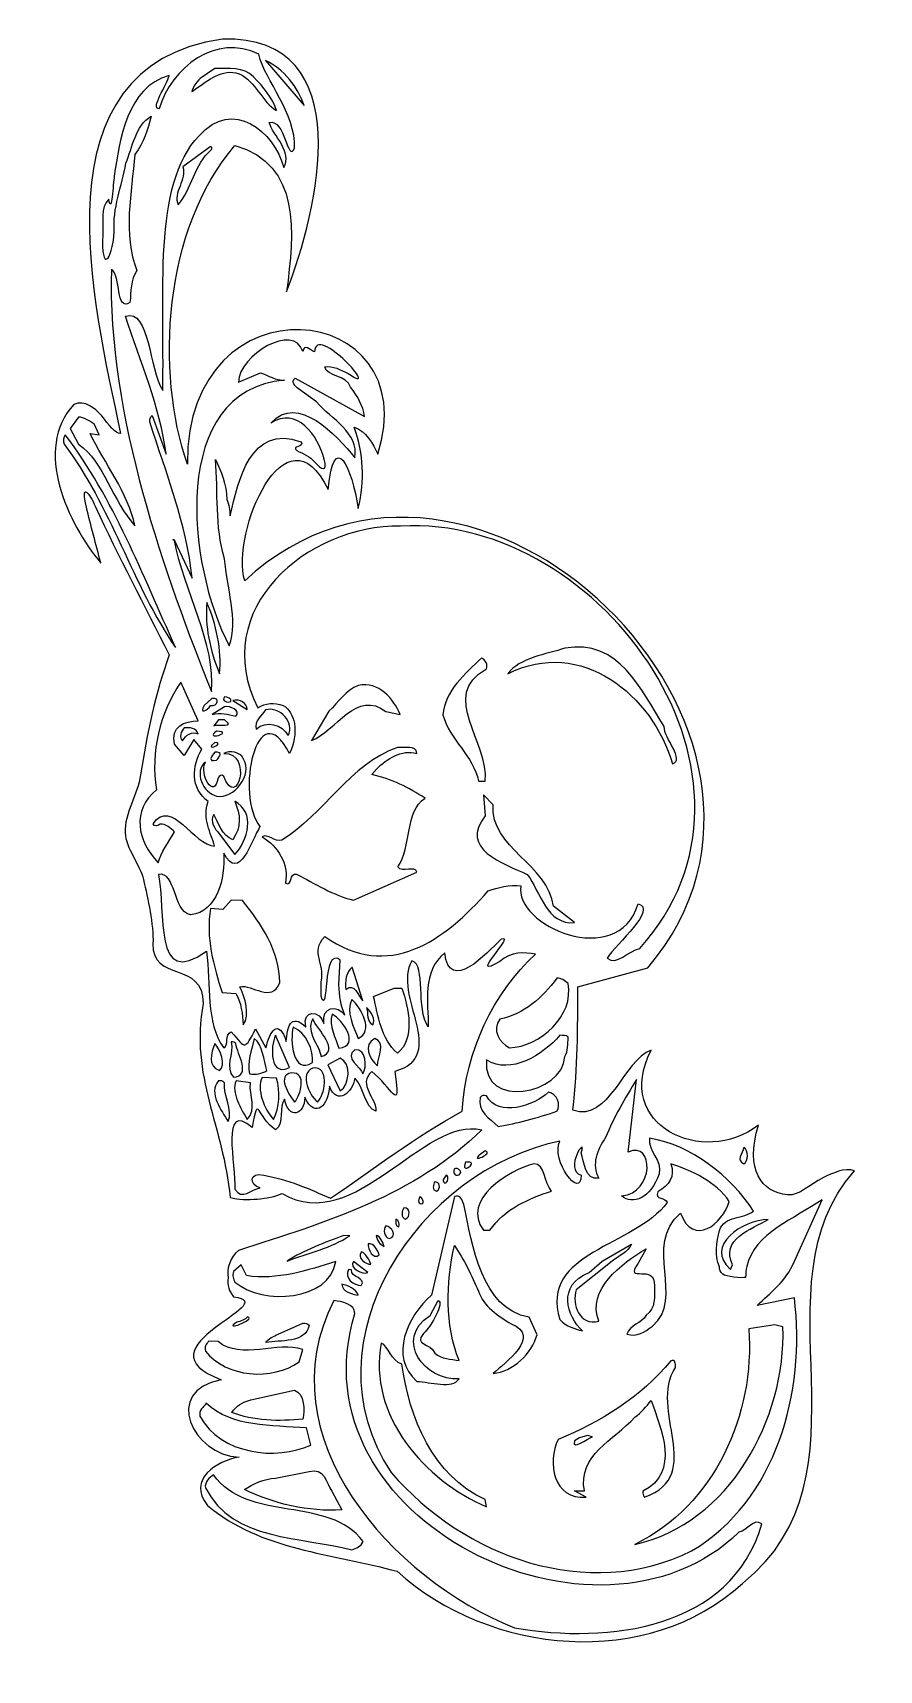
# Model space of a CAD drawing. Header units: centimetres. Extents: x -3.7 to 3.8, y -7.4 to 7.1.
import ezdxf

# ---------------------------------------------------------------- set-up
doc = ezdxf.new("R2010")
doc.units = ezdxf.units.CM
doc.header["$MEASUREMENT"] = 0
doc.layers.add('Ebene 1', color=7, linetype='Continuous')

msp = doc.modelspace()

# ---------------------------------------------------------------- linework, layer by layer
at = {"layer": 'Ebene 1'}
for points, knots in [([(-2.05725, 7.09365), (-0.83297, 7.12413), (-1.20889, 5.57727), (-1.48829, 4.85591), (-1.48829, 4.85591), (-1.42225, 5.37915), (-1.35367, 5.97859), (-1.94549, 6.15131), (-1.94549, 6.15131), (-2.58303, 5.40963), (-2.64907, 4.14217), (-2.36713, 3.32937), (-2.36713, 3.32937), (-2.37729, 5.01085), (-0.24623, 4.79241), (-0.68057, 3.41573), (-0.68057, 3.41573), (-0.72121, 3.50971), (-0.78725, 3.62147), (-0.89139, 3.65703), (-0.89139, 3.65703), (-0.80249, 3.41065), (-0.79741, 3.19475), (-0.85329, 2.93567), (-0.85329, 2.93567), (-0.91171, 3.29889), (-1.06665, 3.64687), (-1.11999, 3.10331), (-1.11999, 3.10331), (-1.49591, 3.87547), (-1.98613, 2.71723), (-1.85913, 2.29559), (-1.85913, 2.29559), (0.16778, 4.16757), (3.46978, 0.93923), (1.70956, -1.1334), (1.70956, -1.1334), (1.70956, -1.1334), (1.0898, -1.30104), (1.0898, -1.30104), (1.0898, -1.30104), (1.0898, -1.6795), (1.0898, -2.00208), (1.04662, -2.39324), (1.04662, -2.39324), (1.36412, -2.50754), (1.49366, -1.94874), (1.74004, -1.86238), (1.74004, -1.86238), (1.3946, -2.52532), (2.20232, -2.90378), (2.69, -2.52532), (2.69, -2.52532), (2.56808, -2.92664), (2.7154, -3.11714), (2.94654, -3.14254), (2.94654, -3.14254), (3.0583, -3.15524), (3.1345, -3.0511), (3.26658, -2.99014), (3.26658, -2.99014), (3.34024, -2.95458), (3.452, -2.8987), (3.5409, -2.92918), (3.5409, -2.92918), (2.63412, -3.9528), (3.75934, -5.6165), (2.54776, -6.58424), (2.54776, -6.58424), (1.70956, -7.35386), (0.31256, -7.21924), (-0.51039, -6.47756), (-0.51039, -6.47756), (-1.07935, -6.32008), (-1.71943, -6.29214), (-2.18933, -5.89336), (-2.18933, -5.89336), (-2.37475, -5.66476), (-2.10297, -5.49712), (-1.90993, -5.46664), (-1.90993, -5.46664), (-2.31633, -5.4514), (-2.59319, -4.87482), (-2.06741, -4.78084), (-2.06741, -4.78084), (-2.83957, -4.49128), (-1.49845, -4.1052), (-1.95819, -4.04678), (-1.95819, -4.04678), (-1.99629, -3.99852), (-2.01915, -3.94264), (-2.00645, -3.87914), (-2.00645, -3.87914), (-2.01915, -3.78516), (-1.98613, -3.6988), (-1.91501, -3.6353), (-1.91501, -3.6353), (-1.14285, -3.38892), (-0.34783, -3.14508), (0.2389, -2.5685), (0.2389, -2.5685), (-0.27671, -2.43896), (-0.87869, -3.5083), (-1.52639, -3.13238), (-1.52639, -3.13238), (-1.65085, -3.18064), (-1.84135, -3.20096), (-1.98867, -3.16794), (-1.98867, -3.16794), (-2.04709, -2.5304), (-2.34681, -2.0986), (-2.22743, -1.44836), (-2.22743, -1.44836), (-2.22489, -1.06482), (-2.68463, -1.26294), (-2.67193, -0.9175), (-2.67193, -0.9175), (-2.66431, -0.74986), (-2.71765, -0.51872), (-2.75575, -0.35108), (-2.75575, -0.35108), (-2.78623, -0.21646), (-2.91323, -0.07168), (-2.91831, 0.06293), (-2.91831, 0.06293), (-2.92593, 0.23565), (-2.80655, 0.40075), (-2.78115, 0.57601), (-2.78115, 0.57601), (-2.72527, 0.93923), (-2.64907, 1.30753), (-2.52715, 1.64027), (-2.52715, 1.64027), (-2.74813, 2.07461), (-2.97673, 2.50641), (-3.17993, 2.95091), (-3.17993, 2.95091), (-3.23835, 3.08045), (-3.31201, 3.16681), (-3.26121, 2.94837), (-3.26121, 2.94837), (-3.22311, 2.78327), (-3.17485, 2.61817), (-3.13421, 2.45307), (-3.13421, 2.45307), (-3.42377, 2.80105), (-3.73619, 3.46145), (-3.37297, 3.85769), (-3.37297, 3.85769), (-3.16977, 3.93643), (-3.05547, 3.59099), (-2.95895, 3.60115), (-2.95895, 3.60115), (-3.20533, 4.76955), (-3.72857, 6.84727), (-2.05725, 7.09365)], [0, 0, 0, 0, 0.02564103, 0.02564103, 0.02564103, 0.02564103, 0.05128205, 0.05128205, 0.05128205, 0.05128205, 0.07692308, 0.07692308, 0.07692308, 0.07692308, 0.1025641, 0.1025641, 0.1025641, 0.1025641, 0.12820513, 0.12820513, 0.12820513, 0.12820513, 0.15384615, 0.15384615, 0.15384615, 0.15384615, 0.17948718, 0.17948718, 0.17948718, 0.17948718, 0.20512821, 0.20512821, 0.20512821, 0.20512821, 0.23076923, 0.23076923, 0.23076923, 0.23076923, 0.25641026, 0.25641026, 0.25641026, 0.25641026, 0.28205128, 0.28205128, 0.28205128, 0.28205128, 0.30769231, 0.30769231, 0.30769231, 0.30769231, 0.33333333, 0.33333333, 0.33333333, 0.33333333, 0.35897436, 0.35897436, 0.35897436, 0.35897436, 0.38461538, 0.38461538, 0.38461538, 0.38461538, 0.41025641, 0.41025641, 0.41025641, 0.41025641, 0.43589744, 0.43589744, 0.43589744, 0.43589744, 0.46153846, 0.46153846, 0.46153846, 0.46153846, 0.48717949, 0.48717949, 0.48717949, 0.48717949, 0.51282051, 0.51282051, 0.51282051, 0.51282051, 0.53846154, 0.53846154, 0.53846154, 0.53846154, 0.56410256, 0.56410256, 0.56410256, 0.56410256, 0.58974359, 0.58974359, 0.58974359, 0.58974359, 0.61538462, 0.61538462, 0.61538462, 0.61538462, 0.64102564, 0.64102564, 0.64102564, 0.64102564, 0.66666667, 0.66666667, 0.66666667, 0.66666667, 0.69230769, 0.69230769, 0.69230769, 0.69230769, 0.71794872, 0.71794872, 0.71794872, 0.71794872, 0.74358974, 0.74358974, 0.74358974, 0.74358974, 0.76923077, 0.76923077, 0.76923077, 0.76923077, 0.79487179, 0.79487179, 0.79487179, 0.79487179, 0.82051282, 0.82051282, 0.82051282, 0.82051282, 0.84615385, 0.84615385, 0.84615385, 0.84615385, 0.87179487, 0.87179487, 0.87179487, 0.87179487, 0.8974359, 0.8974359, 0.8974359, 0.8974359, 0.92307692, 0.92307692, 0.92307692, 0.92307692, 0.94871795, 0.94871795, 0.94871795, 0.94871795, 0.97435897, 0.97435897, 0.97435897, 0.97435897, 1, 1, 1, 1]), ([(0.9755, 1.69869), (1.45048, 1.78759), (1.65368, 1.32785), (1.85434, 1.00527), (1.85434, 1.00527), (1.85434, 0.89859), (2.0423, 0.70555), (1.928, 0.67507), (1.928, 0.67507), (1.75274, 1.28213), (1.12028, 1.80029), (0.47004, 1.47263), (0.47004, 1.47263), (0.57164, 1.61233), (0.81548, 1.64535), (0.9755, 1.69869)], [0, 0, 0, 0, 0.25, 0.25, 0.25, 0.25, 0.5, 0.5, 0.5, 0.5, 0.75, 0.75, 0.75, 0.75, 1, 1, 1, 1]), ([(0.2389, 1.61233), (0.26938, 1.59709), (0.29732, 1.54883), (0.28208, 1.51581), (0.28208, 1.51581), (-0.14717, 1.27705), (0.31256, 0.86303), (0.26938, 0.52013), (0.26938, 0.52013), (0.26938, 0.52013), (0.21096, 0.52013), (0.21096, 0.52013), (0.21096, 0.52013), (0.16778, 0.74365), (-0.04557, 0.88843), (-0.10399, 1.10687), (-0.10399, 1.10687), (-0.08875, 1.32277), (0.09666, 1.47517), (0.2389, 1.61233)], [0, 0, 0, 0, 0.2, 0.2, 0.2, 0.2, 0.4, 0.4, 0.4, 0.4, 0.6, 0.6, 0.6, 0.6, 0.8, 0.8, 0.8, 0.8, 1, 1, 1, 1]), ([(-0.85329, 1.36849), (-0.67295, 1.41167), (-0.53579, 1.24149), (-0.48245, 1.11195), (-0.48245, 1.11195), (-0.48245, 1.11195), (-0.60945, 1.13735), (-0.60945, 1.13735), (-0.60945, 1.13735), (-0.86345, 1.33801), (-1.05395, 0.96463), (-1.26731, 0.88081), (-1.26731, 0.88081), (-1.26731, 0.88081), (-1.11491, 1.13989), (-1.11491, 1.13989), (-1.11491, 1.13989), (-1.02601, 1.22117), (-0.96251, 1.33039), (-0.85329, 1.36849)], [0, 0, 0, 0, 0.2, 0.2, 0.2, 0.2, 0.4, 0.4, 0.4, 0.4, 0.6, 0.6, 0.6, 0.6, 0.8, 0.8, 0.8, 0.8, 1, 1, 1, 1]), ([(-0.50785, 0.81985), (-0.45451, 0.80969), (-0.33513, 0.84779), (-0.33513, 0.76651), (-0.33513, 0.76651), (-0.47229, 0.80461), (-0.60183, 0.71825), (-0.69073, 0.62935), (-0.69073, 0.62935), (-0.69073, 0.62935), (-0.73391, 0.57855), (-0.73391, 0.57855), (-0.73391, 0.57855), (-0.55865, 0.54299), (-0.40625, 0.46171), (-0.26147, 0.37027), (-0.26147, 0.37027), (-0.44435, 0.25343), (-0.37831, -0.06152), (-0.50277, -0.23932), (-0.50277, -0.23932), (-0.46721, -0.2952), (-0.34783, -0.22154), (-0.33513, -0.28504), (-0.33513, -0.28504), (-0.33513, -0.28504), (-0.89647, -0.53396), (-0.89647, -0.53396), (-0.89647, -0.53396), (-1.07427, -0.49078), (-1.23683, -0.38664), (-1.40193, -0.30282), (-1.40193, -0.30282), (-1.46797, -0.29012), (-1.43495, -0.41204), (-1.49845, -0.3841), (-1.49845, -0.3841), (-1.46543, -0.2063), (-1.56957, -0.0539), (-1.70419, 0.02737), (-1.70419, 0.02737), (-1.65593, 0.06293), (-1.59243, -0.02088), (-1.53147, -0.0031), (-1.53147, -0.0031), (-1.16063, 0.22803), (-0.92187, 0.67507), (-0.50785, 0.81985)], [0, 0, 0, 0, 0.08333333, 0.08333333, 0.08333333, 0.08333333, 0.16666667, 0.16666667, 0.16666667, 0.16666667, 0.25, 0.25, 0.25, 0.25, 0.33333333, 0.33333333, 0.33333333, 0.33333333, 0.41666667, 0.41666667, 0.41666667, 0.41666667, 0.5, 0.5, 0.5, 0.5, 0.58333333, 0.58333333, 0.58333333, 0.58333333, 0.66666667, 0.66666667, 0.66666667, 0.66666667, 0.75, 0.75, 0.75, 0.75, 0.83333333, 0.83333333, 0.83333333, 0.83333333, 0.91666667, 0.91666667, 0.91666667, 0.91666667, 1, 1, 1, 1]), ([(0.25414, 0.40075), (0.25414, 0.40075), (0.3405, 0.31185), (0.3405, 0.31185), (0.3405, 0.31185), (0.31256, -0.07168), (0.83072, -0.21646), (0.8739, -0.5873), (0.8739, -0.5873), (0.8739, -0.5873), (1.06186, -0.73208), (1.06186, -0.73208), (1.06186, -0.73208), (0.81548, -0.75494), (0.7596, -0.4603), (0.64276, -0.30536), (0.64276, -0.30536), (0.42686, -0.2063), (0.03824, -0.0793), (0.26938, 0.21279), (0.26938, 0.21279), (0.26938, 0.21279), (0.25414, 0.40075), (0.25414, 0.40075)], [0, 0, 0, 0, 0.16666667, 0.16666667, 0.16666667, 0.16666667, 0.33333333, 0.33333333, 0.33333333, 0.33333333, 0.5, 0.5, 0.5, 0.5, 0.66666667, 0.66666667, 0.66666667, 0.66666667, 0.83333333, 0.83333333, 0.83333333, 0.83333333, 1, 1, 1, 1]), ([(-1.97851, -0.53396), (-1.97851, -0.53396), (-1.87945, -0.5365), (-1.87945, -0.5365), (-1.87945, -0.5365), (-1.71435, -0.7397), (-1.54671, -0.98862), (-1.54925, -1.26294), (-1.54925, -1.26294), (-1.62037, -1.4509), (-1.79563, -1.2731), (-1.90231, -1.30104), (-1.90231, -1.30104), (-1.85659, -1.39248), (-1.81087, -1.54742), (-1.87183, -1.63886), (-1.87183, -1.63886), (-1.87945, -1.5398), (-1.88961, -1.44328), (-1.93787, -1.35946), (-1.93787, -1.35946), (-1.93787, -1.35946), (-2.05979, -1.35184), (-2.05979, -1.35184), (-2.05979, -1.35184), (-2.13345, -1.11816), (-2.20711, -0.86162), (-2.16139, -0.60762), (-2.16139, -0.60762), (-2.16139, -0.60762), (-2.05217, -0.61524), (-2.05217, -0.61524), (-2.05217, -0.61524), (-2.05217, -0.61524), (-1.97851, -0.53396), (-1.97851, -0.53396)], [0, 0, 0, 0, 0.11111111, 0.11111111, 0.11111111, 0.11111111, 0.22222222, 0.22222222, 0.22222222, 0.22222222, 0.33333333, 0.33333333, 0.33333333, 0.33333333, 0.44444444, 0.44444444, 0.44444444, 0.44444444, 0.55555556, 0.55555556, 0.55555556, 0.55555556, 0.66666667, 0.66666667, 0.66666667, 0.66666667, 0.77777778, 0.77777778, 0.77777778, 0.77777778, 0.88888889, 0.88888889, 0.88888889, 0.88888889, 1, 1, 1, 1]), ([(-0.53579, -1.3112), (-0.53579, -1.3112), (-0.71867, -1.3874), (-0.71867, -1.3874), (-0.71867, -1.3874), (-0.67803, -1.55758), (-0.65009, -1.76332), (-0.50785, -1.88778), (-0.50785, -1.88778), (-0.34783, -1.76332), (-0.40625, -1.48646), (-0.46721, -1.31374), (-0.46721, -1.31374), (-0.46721, -1.31374), (-0.53579, -1.3112), (-0.53579, -1.3112)], [0, 0, 0, 0, 0.25, 0.25, 0.25, 0.25, 0.5, 0.5, 0.5, 0.5, 0.75, 0.75, 0.75, 0.75, 1, 1, 1, 1]), ([(0.70118, -2.86822), (0.80278, -2.86568), (0.78754, -3.04094), (0.85866, -3.10952), (0.85866, -3.10952), (0.658, -3.17556), (0.4421, -3.26446), (0.31256, -3.4575), (0.31256, -3.4575), (0.31256, -3.4575), (0.25414, -3.4575), (0.25414, -3.4575), (0.25414, -3.4575), (0.05348, -3.18572), (0.48528, -2.92156), (0.70118, -2.86822)], [0, 0, 0, 0, 0.25, 0.25, 0.25, 0.25, 0.5, 0.5, 0.5, 0.5, 0.75, 0.75, 0.75, 0.75, 1, 1, 1, 1]), ([(1.91276, -2.86822), (2.09818, -2.92664), (2.31662, -3.03078), (2.43092, -3.20096), (2.43092, -3.20096), (2.3725, -3.40162), (2.11342, -3.6099), (1.99912, -3.3051), (1.99912, -3.3051), (1.66638, -3.59212), (2.0423, -4.05694), (1.75274, -4.30586), (1.75274, -4.30586), (1.68162, -4.3592), (1.6105, -4.40492), (1.52414, -4.37698), (1.52414, -4.37698), (1.55208, -4.29316), (1.65368, -4.283), (1.69432, -4.20934), (1.69432, -4.20934), (1.78322, -4.14838), (1.76798, -4.04678), (1.76798, -3.95026), (1.76798, -3.95026), (1.78322, -3.74198), (1.49366, -3.93502), (1.6232, -3.7496), (1.6232, -3.7496), (1.6232, -3.7496), (1.69432, -3.62006), (1.69432, -3.62006), (1.69432, -3.62006), (1.47842, -3.7496), (1.16346, -3.98836), (1.27776, -4.26268), (1.27776, -4.26268), (1.10504, -4.30332), (1.03392, -4.1179), (1.0771, -3.98328), (1.0771, -3.98328), (1.0771, -3.98328), (1.3946, -3.72928), (1.3946, -3.72928), (1.3946, -3.72928), (1.45048, -3.68356), (1.53684, -3.65308), (1.56478, -3.57942), (1.56478, -3.57942), (1.56478, -3.57942), (1.3057, -3.72928), (1.3057, -3.72928), (1.3057, -3.72928), (1.3057, -3.72928), (1.1914, -3.83088), (1.1914, -3.83088), (1.1914, -3.83088), (0.90438, -3.94518), (0.99074, -4.21696), (1.13298, -4.34904), (1.13298, -4.34904), (1.06186, -4.32618), (0.99074, -4.31348), (0.93232, -4.24744), (0.93232, -4.24744), (0.74436, -3.648), (1.59526, -3.60228), (1.88228, -3.21112), (1.88228, -3.21112), (1.86958, -3.16286), (1.76798, -3.18826), (1.79846, -3.11714), (1.79846, -3.11714), (1.89752, -3.05872), (1.95594, -2.97998), (1.91276, -2.86822)], [0, 0, 0, 0, 0.05263158, 0.05263158, 0.05263158, 0.05263158, 0.10526316, 0.10526316, 0.10526316, 0.10526316, 0.15789474, 0.15789474, 0.15789474, 0.15789474, 0.21052632, 0.21052632, 0.21052632, 0.21052632, 0.26315789, 0.26315789, 0.26315789, 0.26315789, 0.31578947, 0.31578947, 0.31578947, 0.31578947, 0.36842105, 0.36842105, 0.36842105, 0.36842105, 0.42105263, 0.42105263, 0.42105263, 0.42105263, 0.47368421, 0.47368421, 0.47368421, 0.47368421, 0.52631579, 0.52631579, 0.52631579, 0.52631579, 0.57894737, 0.57894737, 0.57894737, 0.57894737, 0.63157895, 0.63157895, 0.63157895, 0.63157895, 0.68421053, 0.68421053, 0.68421053, 0.68421053, 0.73684211, 0.73684211, 0.73684211, 0.73684211, 0.78947368, 0.78947368, 0.78947368, 0.78947368, 0.84210526, 0.84210526, 0.84210526, 0.84210526, 0.89473684, 0.89473684, 0.89473684, 0.89473684, 0.94736842, 0.94736842, 0.94736842, 0.94736842, 1, 1, 1, 1]), ([(-0.00239, -3.15778), (0.05348, -3.13746), (0.06618, -3.1908), (0.08142, -3.2289), (0.08142, -3.2289), (0.15254, -3.5845), (0.2389, -4.15346), (0.658, -4.22712), (0.658, -4.22712), (0.658, -4.22712), (0.72912, -4.38206), (0.72912, -4.38206), (0.72912, -4.38206), (0.68594, -4.55224), (0.51322, -4.70972), (0.3405, -4.72496), (0.3405, -4.72496), (0.4421, -4.63606), (0.77484, -4.39476), (0.50052, -4.28554), (0.50052, -4.28554), (0.38368, -4.21696), (0.25414, -4.1306), (0.21096, -3.99598), (0.21096, -3.99598), (0.15254, -3.8639), (0.08142, -3.7115), (-0.00239, -3.59212), (-0.00239, -3.59212), (-0.07605, -3.9274), (-0.08875, -4.29062), (0.03824, -4.61066), (0.03824, -4.61066), (-0.03033, -4.59796), (-0.11923, -4.59796), (-0.17511, -4.54462), (-0.17511, -4.54462), (-0.21829, -4.4481), (-0.36307, -4.48112), (-0.27671, -4.3719), (-0.27671, -4.3719), (-0.20559, -4.30586), (-0.08875, -4.0925), (-0.14717, -4.0798), (-0.14717, -4.0798), (-0.14717, -4.0798), (-0.21829, -4.21188), (-0.21829, -4.21188), (-0.21829, -4.21188), (-0.54595, -4.42778), (-0.26147, -4.79354), (0.03824, -4.77322), (0.03824, -4.77322), (-0.01763, -4.8672), (-0.21829, -4.79862), (-0.33513, -4.79608), (-0.33513, -4.79608), (-0.58151, -4.5751), (-0.42149, -4.2195), (-0.20559, -4.03154), (-0.20559, -4.03154), (-0.20559, -4.03154), (-0.00239, -3.15778), (-0.00239, -3.15778)], [0, 0, 0, 0, 0.0625, 0.0625, 0.0625, 0.0625, 0.125, 0.125, 0.125, 0.125, 0.1875, 0.1875, 0.1875, 0.1875, 0.25, 0.25, 0.25, 0.25, 0.3125, 0.3125, 0.3125, 0.3125, 0.375, 0.375, 0.375, 0.375, 0.4375, 0.4375, 0.4375, 0.4375, 0.5, 0.5, 0.5, 0.5, 0.5625, 0.5625, 0.5625, 0.5625, 0.625, 0.625, 0.625, 0.625, 0.6875, 0.6875, 0.6875, 0.6875, 0.75, 0.75, 0.75, 0.75, 0.8125, 0.8125, 0.8125, 0.8125, 0.875, 0.875, 0.875, 0.875, 0.9375, 0.9375, 0.9375, 0.9375, 1, 1, 1, 1]), ([(-1.34351, -4.28046), (-1.34351, -4.28046), (-1.56195, -4.37698), (-1.56195, -4.37698), (-1.56195, -4.37698), (-1.60259, -4.39476), (-1.65085, -4.41762), (-1.67117, -4.45064), (-1.67117, -4.45064), (-1.54671, -4.42778), (-1.32065, -4.4608), (-1.28763, -4.29824), (-1.28763, -4.29824), (-1.30287, -4.28046), (-1.32319, -4.28046), (-1.34351, -4.28046)], [0, 0, 0, 0, 0.25, 0.25, 0.25, 0.25, 0.5, 0.5, 0.5, 0.5, 0.75, 0.75, 0.75, 0.75, 1, 1, 1, 1]), ([(2.83478, -4.2957), (2.83478, -4.2957), (2.9059, -4.31094), (2.9059, -4.31094), (2.9059, -4.31094), (2.93638, -5.12374), (2.43092, -6.05846), (1.59526, -6.2388), (1.59526, -6.2388), (2.30138, -5.89844), (2.66206, -5.08564), (2.60364, -4.32872), (2.60364, -4.32872), (2.60364, -4.32872), (2.83478, -4.2957), (2.83478, -4.2957)], [0, 0, 0, 0, 0.25, 0.25, 0.25, 0.25, 0.5, 0.5, 0.5, 0.5, 0.75, 0.75, 0.75, 0.75, 1, 1, 1, 1]), ([(-0.65009, -4.45572), (-0.58659, -4.48112), (-0.56373, -4.6132), (-0.46721, -4.64368), (-0.46721, -4.64368), (-0.40625, -5.11104), (-0.19035, -5.63428), (0.26938, -5.84256), (0.26938, -5.84256), (0.26938, -5.84256), (0.28208, -5.90606), (0.28208, -5.90606), (0.28208, -5.90606), (-0.26147, -5.67492), (-0.77455, -5.0958), (-0.65009, -4.45572)], [0, 0, 0, 0, 0.25, 0.25, 0.25, 0.25, 0.5, 0.5, 0.5, 0.5, 0.75, 0.75, 0.75, 0.75, 1, 1, 1, 1]), ([(1.91276, -4.6132), (1.95594, -4.59796), (1.95594, -4.6386), (1.95594, -4.67162), (1.95594, -4.67162), (1.70956, -5.045), (2.23026, -5.62158), (1.68162, -5.8197), (1.68162, -5.8197), (1.66638, -5.80954), (1.66638, -5.78922), (1.66638, -5.7689), (1.66638, -5.7689), (1.99912, -5.59872), (1.8264, -5.21518), (1.74004, -4.96372), (1.74004, -4.96372), (1.69432, -5.0196), (1.65368, -5.07294), (1.59526, -5.11358), (1.59526, -5.11358), (1.4073, -5.31424), (1.0898, -5.4514), (1.14822, -5.76382), (1.14822, -5.76382), (1.14822, -5.76382), (1.06186, -5.76382), (1.06186, -5.76382), (1.06186, -5.76382), (1.06186, -5.76382), (1.16346, -5.8197), (1.16346, -5.8197), (1.16346, -5.8197), (0.8739, -5.84764), (0.81548, -5.50982), (0.91708, -5.30916), (0.91708, -5.30916), (1.27776, -5.16184), (1.65368, -4.93578), (1.91276, -4.6132)], [0, 0, 0, 0, 0.1, 0.1, 0.1, 0.1, 0.2, 0.2, 0.2, 0.2, 0.3, 0.3, 0.3, 0.3, 0.4, 0.4, 0.4, 0.4, 0.5, 0.5, 0.5, 0.5, 0.6, 0.6, 0.6, 0.6, 0.7, 0.7, 0.7, 0.7, 0.8, 0.8, 0.8, 0.8, 0.9, 0.9, 0.9, 0.9, 1, 1, 1, 1]), ([(-1.41717, -4.87228), (-1.41717, -4.87228), (-1.80579, -4.95864), (-1.80579, -4.95864), (-1.80579, -4.95864), (-1.87691, -4.97642), (-1.93787, -5.01452), (-1.97343, -5.0704), (-1.97343, -5.0704), (-1.78801, -5.1466), (-1.54925, -5.15168), (-1.34605, -5.12882), (-1.34605, -5.12882), (-1.32573, -5.05262), (-1.33081, -4.9053), (-1.41717, -4.87228)], [0, 0, 0, 0, 0.25, 0.25, 0.25, 0.25, 0.5, 0.5, 0.5, 0.5, 0.75, 0.75, 0.75, 0.75, 1, 1, 1, 1]), ([(-1.28763, -5.59364), (-1.28763, -5.59364), (-1.58735, -5.65206), (-1.58735, -5.65206), (-1.58735, -5.65206), (-1.68895, -5.65968), (-1.78547, -5.70032), (-1.86167, -5.75366), (-1.86167, -5.75366), (-1.61021, -5.87812), (-1.28763, -5.95178), (-1.00061, -5.934), (-1.00061, -5.934), (-1.00061, -5.934), (-1.08697, -5.7689), (-1.08697, -5.7689), (-1.08697, -5.7689), (-1.13777, -5.69524), (-1.15555, -5.553), (-1.28763, -5.59364)], [0, 0, 0, 0, 0.2, 0.2, 0.2, 0.2, 0.4, 0.4, 0.4, 0.4, 0.6, 0.6, 0.6, 0.6, 0.8, 0.8, 0.8, 0.8, 1, 1, 1, 1])]:
    msp.add_open_spline(points, degree=3, knots=knots, dxfattribs=at)
at = {"layer": 'Ebene 1', "color": 7}
for points, knots in [([(-2.55509, 3.41573), (-2.55509, 3.41573), (-2.67955, 3.75863), (-2.67955, 3.75863), (-2.67955, 3.75863), (-2.69987, 3.74339), (-2.69987, 3.72307), (-2.69987, 3.70275), (-2.69987, 3.70275), (-2.55509, 3.24809), (-2.37729, 2.80105), (-2.32395, 2.31845), (-2.32395, 2.31845), (-2.32395, 2.31845), (-2.48143, 2.65119), (-2.48143, 2.65119), (-2.48143, 2.65119), (-2.48143, 2.67913), (-2.50937, 2.64865), (-2.48143, 2.65119), (-2.48143, 2.65119), (-2.40015, 2.20923), (-2.11059, 1.73171), (-2.15377, 1.31515), (-2.15377, 1.31515), (-2.55255, 2.30829), (-3.07833, 3.75609), (-3.04023, 5.05657), (-3.04023, 5.05657), (-2.95133, 4.99307), (-3.00467, 4.67811), (-2.87513, 4.75939), (-2.87513, 4.75939), (-2.86497, 4.85845), (-2.87259, 4.96259), (-2.81417, 5.04387), (-2.81417, 5.04387), (-2.94117, 5.36391), (-2.85989, 5.73475), (-2.83195, 6.07257), (-2.83195, 6.07257), (-2.75067, 6.17925), (-2.72019, 6.29101), (-2.68717, 6.41039), (-2.68717, 6.41039), (-2.82687, 6.32911), (-2.85481, 6.13099), (-2.91069, 5.99383), (-2.91069, 5.99383), (-2.94879, 5.79317), (-3.03007, 5.58997), (-3.01483, 5.38931), (-3.01483, 5.38931), (-3.03261, 5.11499), (-3.13421, 5.02355), (-3.11643, 5.36137), (-3.11643, 5.36137), (-3.10881, 5.46805), (-3.13929, 5.60013), (-3.06309, 5.67633), (-3.06309, 5.67633), (-3.03769, 5.52139), (-3.02499, 5.81857), (-3.01483, 5.87953), (-3.01483, 5.87953), (-2.96657, 6.20465), (-2.90053, 6.66693), (-2.52969, 6.77107), (-2.52969, 6.77107), (-2.54239, 6.68979), (-2.70241, 6.47389), (-2.61605, 6.47643), (-2.61605, 6.47643), (-2.50937, 6.84219), (-2.11313, 7.14953), (-1.73467, 6.95903), (-1.73467, 6.95903), (-1.67625, 6.71773), (-1.40701, 6.44087), (-1.41717, 6.12591), (-1.41717, 6.12591), (-1.48321, 5.99129), (-1.49845, 6.39261), (-1.64323, 6.35451), (-1.64323, 6.35451), (-1.61021, 6.24021), (-1.42987, 6.09035), (-1.51369, 5.95573), (-1.51369, 5.95573), (-1.59751, 6.27577), (-1.96581, 6.57549), (-2.26299, 6.23767), (-2.26299, 6.23767), (-2.67955, 5.80587), (-2.56525, 4.81781), (-2.58557, 3.98215), (-2.58557, 3.98215), (-2.70749, 4.17265), (-2.69987, 4.70605), (-2.91577, 4.64001), (-2.91577, 4.64001), (-2.78115, 4.23615), (-2.61097, 3.83991), (-2.55509, 3.41573)], [0, 0, 0, 0, 0.03846154, 0.03846154, 0.03846154, 0.03846154, 0.07692308, 0.07692308, 0.07692308, 0.07692308, 0.11538462, 0.11538462, 0.11538462, 0.11538462, 0.15384615, 0.15384615, 0.15384615, 0.15384615, 0.19230769, 0.19230769, 0.19230769, 0.19230769, 0.23076923, 0.23076923, 0.23076923, 0.23076923, 0.26923077, 0.26923077, 0.26923077, 0.26923077, 0.30769231, 0.30769231, 0.30769231, 0.30769231, 0.34615385, 0.34615385, 0.34615385, 0.34615385, 0.38461538, 0.38461538, 0.38461538, 0.38461538, 0.42307692, 0.42307692, 0.42307692, 0.42307692, 0.46153846, 0.46153846, 0.46153846, 0.46153846, 0.5, 0.5, 0.5, 0.5, 0.53846154, 0.53846154, 0.53846154, 0.53846154, 0.57692308, 0.57692308, 0.57692308, 0.57692308, 0.61538462, 0.61538462, 0.61538462, 0.61538462, 0.65384615, 0.65384615, 0.65384615, 0.65384615, 0.69230769, 0.69230769, 0.69230769, 0.69230769, 0.73076923, 0.73076923, 0.73076923, 0.73076923, 0.76923077, 0.76923077, 0.76923077, 0.76923077, 0.80769231, 0.80769231, 0.80769231, 0.80769231, 0.84615385, 0.84615385, 0.84615385, 0.84615385, 0.88461538, 0.88461538, 0.88461538, 0.88461538, 0.92307692, 0.92307692, 0.92307692, 0.92307692, 0.96153846, 0.96153846, 0.96153846, 0.96153846, 1, 1, 1, 1]), ([(-2.12329, 6.83203), (-2.00391, 6.83203), (-1.86929, 6.84981), (-1.78039, 6.75837), (-1.78039, 6.75837), (-1.69657, 6.66947), (-1.61021, 6.57041), (-1.57719, 6.46119), (-1.57719, 6.46119), (-1.70673, 6.53231), (-1.76007, 6.72027), (-1.90993, 6.78631), (-1.90993, 6.78631), (-2.05979, 6.83711), (-2.18171, 6.72789), (-2.29855, 6.64915), (-2.29855, 6.64915), (-2.37729, 6.57295), (-2.28077, 6.72789), (-2.25283, 6.74567), (-2.25283, 6.74567), (-2.25283, 6.74567), (-2.12329, 6.83203), (-2.12329, 6.83203)], [0, 0, 0, 0, 0.16666667, 0.16666667, 0.16666667, 0.16666667, 0.33333333, 0.33333333, 0.33333333, 0.33333333, 0.5, 0.5, 0.5, 0.5, 0.66666667, 0.66666667, 0.66666667, 0.66666667, 0.83333333, 0.83333333, 0.83333333, 0.83333333, 1, 1, 1, 1]), ([(-1.67625, 6.90315), (-1.51369, 6.83203), (-1.38669, 6.66185), (-1.33335, 6.50437), (-1.33335, 6.50437), (-1.33335, 6.50437), (-1.67625, 6.90315), (-1.67625, 6.90315)], [0, 0, 0, 0, 0.5, 0.5, 0.5, 0.5, 1, 1, 1, 1]), ([(-2.16647, 6.13861), (-2.15123, 6.14369), (-2.14615, 6.12337), (-2.15377, 6.11575), (-2.15377, 6.11575), (-2.30871, 5.98113), (-2.32649, 5.76777), (-2.44841, 5.62553), (-2.44841, 5.62553), (-2.49921, 5.72967), (-2.36713, 5.85159), (-2.40777, 5.96335), (-2.40777, 5.96335), (-2.40777, 5.96335), (-2.16647, 6.13861), (-2.16647, 6.13861)], [0, 0, 0, 0, 0.25, 0.25, 0.25, 0.25, 0.5, 0.5, 0.5, 0.5, 0.75, 0.75, 0.75, 0.75, 1, 1, 1, 1]), ([(-0.88377, 3.38525), (-1.04887, 3.58591), (-1.38669, 3.95929), (-1.62799, 3.69259), (-1.62799, 3.69259), (-1.39939, 3.84245), (-1.20889, 3.58591), (-1.15555, 3.37255), (-1.15555, 3.37255), (-1.12507, 3.25063), (-1.17841, 3.28111), (-1.23937, 3.34715), (-1.23937, 3.34715), (-1.28001, 3.39795), (-1.34097, 3.42081), (-1.39685, 3.44875), (-1.39685, 3.44875), (-1.45019, 3.49193), (-1.32573, 3.47415), (-1.36129, 3.52749), (-1.36129, 3.52749), (-1.81087, 3.68497), (-1.91501, 3.18459), (-1.98867, 2.87217), (-1.98867, 2.87217), (-1.99121, 2.92043), (-1.99883, 2.97123), (-2.01661, 3.01695), (-2.01661, 3.01695), (-2.01915, 3.14649), (-2.06995, 3.26841), (-2.11821, 3.37001), (-2.11821, 3.37001), (-2.09281, 3.08045), (-2.12583, 2.77819), (-2.03693, 2.49117), (-2.03693, 2.49117), (-2.02169, 2.24225), (-1.91247, 1.94761), (-1.99629, 1.71901), (-1.99629, 1.71901), (-2.37221, 2.43021), (-2.53223, 3.98215), (-1.50607, 4.07359), (-1.50607, 4.07359), (-1.58481, 4.06851), (-1.64831, 4.11423), (-1.71943, 4.13709), (-1.71943, 4.13709), (-1.71943, 4.13709), (-1.91501, 4.05327), (-1.91501, 4.05327), (-1.91501, 4.05327), (-1.91247, 4.29965), (-1.41717, 4.58159), (-1.34605, 4.32759), (-1.34605, 4.32759), (-1.33335, 4.39871), (-1.28001, 4.33775), (-1.24191, 4.32251), (-1.24191, 4.32251), (-1.23429, 4.59175), (-0.62469, 3.90849), (-0.94219, 4.13201), (-0.94219, 4.13201), (-1.01077, 4.16249), (-1.07681, 4.20313), (-1.15047, 4.19043), (-1.15047, 4.19043), (-1.13269, 4.09899), (-0.95743, 4.12439), (-0.92187, 4.01009), (-0.92187, 4.01009), (-0.85837, 3.93135), (-0.81265, 3.84499), (-0.79741, 3.75101), (-0.79741, 3.75101), (-0.79741, 3.75101), (-1.41209, 4.08883), (-1.41209, 4.08883), (-1.41209, 4.08883), (-1.45527, 4.05835), (-1.40955, 4.01771), (-1.38415, 3.99485), (-1.38415, 3.99485), (-1.38415, 3.99485), (-1.22413, 3.88055), (-1.22413, 3.88055), (-1.22413, 3.88055), (-1.08951, 3.72561), (-0.84821, 3.60623), (-0.88377, 3.38525)], [0, 0, 0, 0, 0.04347826, 0.04347826, 0.04347826, 0.04347826, 0.08695652, 0.08695652, 0.08695652, 0.08695652, 0.13043478, 0.13043478, 0.13043478, 0.13043478, 0.17391304, 0.17391304, 0.17391304, 0.17391304, 0.2173913, 0.2173913, 0.2173913, 0.2173913, 0.26086957, 0.26086957, 0.26086957, 0.26086957, 0.30434783, 0.30434783, 0.30434783, 0.30434783, 0.34782609, 0.34782609, 0.34782609, 0.34782609, 0.39130435, 0.39130435, 0.39130435, 0.39130435, 0.43478261, 0.43478261, 0.43478261, 0.43478261, 0.47826087, 0.47826087, 0.47826087, 0.47826087, 0.52173913, 0.52173913, 0.52173913, 0.52173913, 0.56521739, 0.56521739, 0.56521739, 0.56521739, 0.60869565, 0.60869565, 0.60869565, 0.60869565, 0.65217391, 0.65217391, 0.65217391, 0.65217391, 0.69565217, 0.69565217, 0.69565217, 0.69565217, 0.73913043, 0.73913043, 0.73913043, 0.73913043, 0.7826087, 0.7826087, 0.7826087, 0.7826087, 0.82608696, 0.82608696, 0.82608696, 0.82608696, 0.86956522, 0.86956522, 0.86956522, 0.86956522, 0.91304348, 0.91304348, 0.91304348, 0.91304348, 0.95652174, 0.95652174, 0.95652174, 0.95652174, 1, 1, 1, 1]), ([(-3.33233, 3.74593), (-3.28153, 3.74593), (-3.23581, 3.71037), (-3.19263, 3.68497), (-3.19263, 3.68497), (-3.19263, 3.68497), (-3.14691, 3.58845), (-3.14691, 3.58845), (-3.14691, 3.58845), (-3.14691, 3.58845), (-3.22819, 3.59861), (-3.22819, 3.59861), (-3.22819, 3.59861), (-3.10373, 3.33953), (-2.89291, 3.07791), (-2.83195, 2.78327), (-2.83195, 2.78327), (-3.03007, 2.99917), (-3.10373, 3.34715), (-3.32979, 3.50463), (-3.32979, 3.50463), (-3.32979, 3.50463), (-3.40599, 3.64433), (-3.40599, 3.64433), (-3.40599, 3.64433), (-3.40599, 3.64433), (-3.33233, 3.74593), (-3.33233, 3.74593)], [0, 0, 0, 0, 0.14285714, 0.14285714, 0.14285714, 0.14285714, 0.28571429, 0.28571429, 0.28571429, 0.28571429, 0.42857143, 0.42857143, 0.42857143, 0.42857143, 0.57142857, 0.57142857, 0.57142857, 0.57142857, 0.71428571, 0.71428571, 0.71428571, 0.71428571, 0.85714286, 0.85714286, 0.85714286, 0.85714286, 1, 1, 1, 1]), ([(-3.44917, 3.58845), (-3.01737, 3.02203), (-2.76591, 2.35147), (-2.47127, 1.70377), (-2.47127, 1.70377), (-2.85227, 2.25241), (-3.04531, 2.96615), (-3.45933, 3.50463), (-3.45933, 3.50463), (-3.46695, 3.53257), (-3.46695, 3.56559), (-3.44917, 3.58845)], [0, 0, 0, 0, 0.33333333, 0.33333333, 0.33333333, 0.33333333, 0.66666667, 0.66666667, 0.66666667, 0.66666667, 1, 1, 1, 1]), ([(-0.47991, 2.78073), (1.32094, 2.87979), (2.97956, 0.52013), (1.63844, -0.96068), (1.63844, -0.96068), (1.53684, -0.981), (1.43524, -1.11816), (1.34888, -1.04704), (1.34888, -1.04704), (1.43524, -0.91496), (1.79846, -0.6127), (1.6232, -0.56444), (1.6232, -0.56444), (1.45048, -1.16134), (0.51322, -0.7524), (0.58688, -0.40696), (0.58688, -0.40696), (0.48528, -0.39426), (0.38368, -0.41966), (0.29732, -0.45014), (0.29732, -0.45014), (-0.08875, -0.8921), (-0.58913, -1.25532), (-1.15047, -0.854), (-1.15047, -0.854), (-1.28255, -1.0064), (-1.14285, -1.08006), (-1.18349, -1.25532), (-1.18349, -1.25532), (-1.18349, -1.25532), (-1.18349, -1.38486), (-1.18349, -1.38486), (-1.18349, -1.38486), (-1.11491, -1.58044), (-1.17587, -0.93782), (-1.01331, -1.06228), (-1.01331, -1.06228), (-1.01331, -1.06228), (-1.02601, -1.28326), (-1.02601, -1.28326), (-1.02601, -1.28326), (-1.02093, -1.37724), (-1.00823, -1.46868), (-0.97267, -1.5525), (-0.97267, -1.5525), (-1.03617, -1.45344), (-1.18349, -1.4763), (-1.15809, -1.62616), (-1.15809, -1.62616), (-1.18857, -1.50678), (-1.35621, -1.49662), (-1.31811, -1.6541), (-1.31811, -1.6541), (-1.45273, -1.52964), (-1.48575, -1.65918), (-1.49083, -1.78364), (-1.49083, -1.78364), (-1.55941, -1.57282), (-1.64069, -1.69728), (-1.67117, -1.84206), (-1.67117, -1.84206), (-1.67117, -1.84206), (-1.76261, -1.67188), (-1.76261, -1.67188), (-1.76261, -1.67188), (-1.85913, -1.85984), (-1.84897, -1.85476), (-1.97851, -1.69982), (-1.97851, -1.69982), (-2.03947, -1.72268), (-1.99629, -1.8192), (-2.04455, -1.84206), (-2.04455, -1.84206), (-2.20711, -1.616), (-2.15885, -1.28326), (-2.19695, -0.98354), (-2.19695, -0.98354), (-2.67701, -1.3366), (-2.55509, -0.62032), (-2.62367, -0.30536), (-2.62367, -0.30536), (-2.46365, -0.27742), (-2.50175, -0.6254), (-2.33919, -0.6635), (-2.33919, -0.6635), (-2.10043, -0.63556), (-2.03185, -0.34092), (-2.04455, -0.1174), (-2.04455, -0.1174), (-1.90739, -0.38156), (-1.79817, -0.0031), (-1.72451, 0.11881), (-1.72451, 0.11881), (-1.94549, 0.39567), (-1.75245, 1.32277), (-1.46289, 0.76651), (-1.46289, 0.76651), (-1.42225, 0.85033), (-1.40701, 0.93923), (-1.41717, 1.03575), (-1.41717, 1.03575), (-1.43749, 1.09671), (-1.45781, 1.16021), (-1.51877, 1.19069), (-1.51877, 1.19069), (-1.59497, 1.21609), (-1.67879, 1.21609), (-1.74229, 1.17037), (-1.74229, 1.17037), (-2.18679, 2.04921), (-1.30287, 2.78835), (-0.47991, 2.78073)], [0, 0, 0, 0, 0.03571429, 0.03571429, 0.03571429, 0.03571429, 0.07142857, 0.07142857, 0.07142857, 0.07142857, 0.10714286, 0.10714286, 0.10714286, 0.10714286, 0.14285714, 0.14285714, 0.14285714, 0.14285714, 0.17857143, 0.17857143, 0.17857143, 0.17857143, 0.21428571, 0.21428571, 0.21428571, 0.21428571, 0.25, 0.25, 0.25, 0.25, 0.28571429, 0.28571429, 0.28571429, 0.28571429, 0.32142857, 0.32142857, 0.32142857, 0.32142857, 0.35714286, 0.35714286, 0.35714286, 0.35714286, 0.39285714, 0.39285714, 0.39285714, 0.39285714, 0.42857143, 0.42857143, 0.42857143, 0.42857143, 0.46428571, 0.46428571, 0.46428571, 0.46428571, 0.5, 0.5, 0.5, 0.5, 0.53571429, 0.53571429, 0.53571429, 0.53571429, 0.57142857, 0.57142857, 0.57142857, 0.57142857, 0.60714286, 0.60714286, 0.60714286, 0.60714286, 0.64285714, 0.64285714, 0.64285714, 0.64285714, 0.67857143, 0.67857143, 0.67857143, 0.67857143, 0.71428571, 0.71428571, 0.71428571, 0.71428571, 0.75, 0.75, 0.75, 0.75, 0.78571429, 0.78571429, 0.78571429, 0.78571429, 0.82142857, 0.82142857, 0.82142857, 0.82142857, 0.85714286, 0.85714286, 0.85714286, 0.85714286, 0.89285714, 0.89285714, 0.89285714, 0.89285714, 0.92857143, 0.92857143, 0.92857143, 0.92857143, 0.96428571, 0.96428571, 0.96428571, 0.96428571, 1, 1, 1, 1]), ([(-2.19441, 2.10255), (-2.11313, 1.91967), (-2.05979, 1.67837), (-2.08265, 1.47263), (-2.08265, 1.47263), (-2.16647, 1.67837), (-2.21473, 1.89681), (-2.19441, 2.10255)], [0, 0, 0, 0, 0.5, 0.5, 0.5, 0.5, 1, 1, 1, 1]), ([(-2.42555, 1.39643), (-2.42555, 1.39643), (-2.27061, 1.05607), (-2.27061, 1.05607), (-2.27061, 1.05607), (-2.39507, 1.05099), (-2.51445, 1.00781), (-2.48143, 0.84779), (-2.48143, 0.84779), (-2.48143, 0.84779), (-2.39507, 0.74873), (-2.39507, 0.74873), (-2.39507, 0.74873), (-2.39507, 0.74873), (-2.31125, 0.89097), (-2.31125, 0.89097), (-2.31125, 0.89097), (-2.31125, 0.89097), (-2.23759, 0.80461), (-2.23759, 0.80461), (-2.23759, 0.80461), (-2.32649, 0.65729), (-2.34427, 0.45663), (-2.18171, 0.33979), (-2.18171, 0.33979), (-2.24013, 0.18739), (-2.15631, 0.06039), (-2.12583, -0.0539), (-2.12583, -0.0539), (-2.30871, -0.0539), (-2.51191, 0.38805), (-2.66939, 0.14167), (-2.66939, 0.14167), (-2.66685, 0.11881), (-2.62113, 0.12389), (-2.60843, 0.13913), (-2.60843, 0.13913), (-2.56017, 0.14675), (-2.51191, 0.10357), (-2.48143, 0.07055), (-2.48143, 0.07055), (-2.53477, -0.01834), (-2.60081, -0.10978), (-2.62621, -0.20122), (-2.62621, -0.20122), (-2.81163, -0.01326), (-2.86243, 0.26613), (-2.64145, 0.44393), (-2.64145, 0.44393), (-2.69479, 0.78429), (-2.61097, 1.11957), (-2.42555, 1.39643)], [0, 0, 0, 0, 0.07692308, 0.07692308, 0.07692308, 0.07692308, 0.15384615, 0.15384615, 0.15384615, 0.15384615, 0.23076923, 0.23076923, 0.23076923, 0.23076923, 0.30769231, 0.30769231, 0.30769231, 0.30769231, 0.38461538, 0.38461538, 0.38461538, 0.38461538, 0.46153846, 0.46153846, 0.46153846, 0.46153846, 0.53846154, 0.53846154, 0.53846154, 0.53846154, 0.61538462, 0.61538462, 0.61538462, 0.61538462, 0.69230769, 0.69230769, 0.69230769, 0.69230769, 0.76923077, 0.76923077, 0.76923077, 0.76923077, 0.84615385, 0.84615385, 0.84615385, 0.84615385, 0.92307692, 0.92307692, 0.92307692, 0.92307692, 1, 1, 1, 1]), ([(-2.15123, 1.25165), (-2.06995, 1.26435), (-2.09789, 1.18053), (-2.16139, 1.19069), (-2.16139, 1.19069), (-2.18933, 1.14497), (-2.26553, 1.11449), (-2.21981, 1.19069), (-2.21981, 1.19069), (-2.21981, 1.19069), (-2.15123, 1.25165), (-2.15123, 1.25165)], [0, 0, 0, 0, 0.33333333, 0.33333333, 0.33333333, 0.33333333, 0.66666667, 0.66666667, 0.66666667, 0.66666667, 1, 1, 1, 1]), ([(-2.03693, 1.18053), (-1.99121, 1.19069), (-1.88961, 1.14497), (-1.93787, 1.09671), (-1.93787, 1.09671), (-2.00645, 1.11195), (-2.07757, 1.13481), (-2.14615, 1.11195), (-2.14615, 1.11195), (-2.14615, 1.11195), (-2.03693, 1.18053), (-2.03693, 1.18053)], [0, 0, 0, 0, 0.33333333, 0.33333333, 0.33333333, 0.33333333, 0.66666667, 0.66666667, 0.66666667, 0.66666667, 1, 1, 1, 1]), ([(-2.03693, 1.26689), (-2.01407, 1.26435), (-1.96835, 1.25419), (-1.98105, 1.22625), (-1.98105, 1.22625), (-2.00899, 1.21101), (-2.06995, 1.23387), (-2.03693, 1.26689)], [0, 0, 0, 0, 0.5, 0.5, 0.5, 0.5, 1, 1, 1, 1]), ([(-1.96327, 1.23641), (-1.90231, 1.25165), (-1.84135, 1.21101), (-1.83627, 1.15513), (-1.83627, 1.15513), (-1.83627, 1.15513), (-1.96327, 1.23641), (-1.96327, 1.23641)], [0, 0, 0, 0, 0.5, 0.5, 0.5, 0.5, 1, 1, 1, 1]), ([(-1.67625, 1.15259), (-1.54671, 1.18561), (-1.41209, 1.04083), (-1.47559, 0.92399), (-1.47559, 0.92399), (-1.52385, 1.02305), (-1.67371, 1.06115), (-1.75753, 0.98241), (-1.75753, 0.98241), (-1.78039, 1.05607), (-1.70673, 1.09671), (-1.67625, 1.15259)], [0, 0, 0, 0, 0.33333333, 0.33333333, 0.33333333, 0.33333333, 0.66666667, 0.66666667, 0.66666667, 0.66666667, 1, 1, 1, 1]), ([(-2.09281, 1.06369), (-2.09281, 1.06369), (-2.03693, 1.06369), (-2.03693, 1.06369), (-2.03693, 1.06369), (-1.93787, 0.99257), (-2.09027, 1.03067), (-2.13345, 1.01035), (-2.13345, 1.01035), (-2.13345, 1.01035), (-2.09281, 1.06369), (-2.09281, 1.06369)], [0, 0, 0, 0, 0.33333333, 0.33333333, 0.33333333, 0.33333333, 0.66666667, 0.66666667, 0.66666667, 0.66666667, 1, 1, 1, 1]), ([(-2.39507, 0.99257), (-2.34427, 1.00019), (-2.28839, 0.99003), (-2.27061, 0.93923), (-2.27061, 0.93923), (-2.32649, 0.96971), (-2.38237, 0.92653), (-2.41031, 0.87827), (-2.41031, 0.87827), (-2.44333, 0.90367), (-2.42301, 0.96463), (-2.39507, 0.99257)], [0, 0, 0, 0, 0.33333333, 0.33333333, 0.33333333, 0.33333333, 0.66666667, 0.66666667, 0.66666667, 0.66666667, 1, 1, 1, 1]), ([(-2.20711, 0.69031), (-2.26807, 0.58363), (-2.12583, 0.34741), (-2.09535, 0.55061), (-2.09535, 0.55061), (-2.08519, 0.56331), (-2.06233, 0.58871), (-2.04455, 0.56331), (-2.04455, 0.56331), (-1.93025, 0.25343), (-1.78039, 0.77413), (-2.04455, 0.76651), (-2.04455, 0.76651), (-1.99375, 0.79445), (-1.89977, 0.78175), (-1.87183, 0.72079), (-1.87183, 0.72079), (-1.78293, 0.57601), (-1.95311, 0.36265), (-2.10805, 0.38805), (-2.10805, 0.38805), (-2.22997, 0.41853), (-2.31125, 0.60395), (-2.20711, 0.69031)], [0, 0, 0, 0, 0.16666667, 0.16666667, 0.16666667, 0.16666667, 0.33333333, 0.33333333, 0.33333333, 0.33333333, 0.5, 0.5, 0.5, 0.5, 0.66666667, 0.66666667, 0.66666667, 0.66666667, 0.83333333, 0.83333333, 0.83333333, 0.83333333, 1, 1, 1, 1]), ([(-2.12329, 0.77667), (-2.04709, 0.78175), (-2.07757, 0.73857), (-2.11059, 0.70809), (-2.11059, 0.70809), (-2.18933, 0.68523), (-2.15377, 0.74619), (-2.12329, 0.77667)], [0, 0, 0, 0, 0.5, 0.5, 0.5, 0.5, 1, 1, 1, 1]), ([(-2.12329, 0.86303), (-2.03693, 0.86049), (-2.17917, 0.79445), (-2.15377, 0.83763), (-2.15377, 0.83763), (-2.15377, 0.83763), (-2.12329, 0.86303), (-2.12329, 0.86303)], [0, 0, 0, 0, 0.5, 0.5, 0.5, 0.5, 1, 1, 1, 1]), ([(-1.94803, 0.34487), (-1.76261, 0.24327), (-1.82865, -0.0031), (-1.94803, -0.1301), (-1.94803, -0.1301), (-1.94803, -0.1301), (-2.08265, 0.05277), (-2.08265, 0.05277), (-2.08265, 0.05277), (-2.12583, 0.10103), (-2.17155, 0.16199), (-2.13345, 0.22549), (-2.13345, 0.22549), (-2.09535, 0.15437), (-2.05979, 0.03753), (-1.96581, 0.00197), (-1.96581, 0.00197), (-1.88453, 0.11627), (-1.89723, 0.22041), (-1.94803, 0.34487)], [0, 0, 0, 0, 0.2, 0.2, 0.2, 0.2, 0.4, 0.4, 0.4, 0.4, 0.6, 0.6, 0.6, 0.6, 0.8, 0.8, 0.8, 0.8, 1, 1, 1, 1]), ([(0.41162, -0.8794), (0.5564, -0.82352), (0.09666, -1.25786), (0.39892, -1.07752), (0.39892, -1.07752), (0.50052, -0.98608), (0.61482, -0.9937), (0.71642, -1.01148), (0.71642, -1.01148), (0.3405, -1.35438), (0.09666, -1.87508), (0.06618, -2.4034), (0.06618, -2.4034), (-0.34783, -2.62692), (-0.71613, -2.91394), (-1.09967, -3.17302), (-1.09967, -3.17302), (-1.28509, -3.09174), (-1.48067, -3.00538), (-1.68895, -2.96982), (-1.68895, -2.96982), (-1.82357, -2.93172), (-1.82103, -3.05872), (-1.72197, -3.08158), (-1.72197, -3.08158), (-1.79817, -3.09428), (-1.88453, -3.19334), (-1.94549, -3.09428), (-1.94549, -3.09428), (-1.93787, -2.88346), (-2.07757, -2.29672), (-1.79309, -2.54818), (-1.79309, -2.54818), (-1.73975, -2.22306), (-1.74991, -2.46182), (-1.58735, -2.56596), (-1.58735, -2.56596), (-1.50099, -2.505), (-1.56195, -2.36276), (-1.50607, -2.29672), (-1.50607, -2.29672), (-1.47305, -2.47706), (-1.32573, -2.43896), (-1.32827, -2.27894), (-1.32827, -2.27894), (-1.23175, -2.4796), (-1.11491, -2.34498), (-1.10983, -2.17988), (-1.10983, -2.17988), (-1.03871, -2.36022), (-0.90409, -2.23576), (-0.88377, -2.10876), (-0.88377, -2.10876), (-0.80249, -2.19004), (-0.79741, -2.36784), (-0.69835, -2.4034), (-0.69835, -2.4034), (-0.68311, -2.29164), (-0.86853, -2.16718), (-0.73391, -2.05034), (-0.73391, -2.05034), (-0.56373, -2.17988), (-0.46721, -2.45166), (-0.53071, -2.05034), (-0.53071, -2.05034), (-0.04557, -1.91572), (-0.56119, -1.36962), (-0.37831, -1.0699), (-0.37831, -1.0699), (-0.24877, -1.108), (-0.34783, -1.49916), (-0.23353, -1.6541), (-0.23353, -1.6541), (-0.23353, -1.4382), (-0.29195, -1.16642), (-0.08875, -0.99878), (-0.08875, -0.99878), (-0.04557, -1.36708), (0.28208, -1.00386), (0.41162, -0.8794)], [0, 0, 0, 0, 0.05, 0.05, 0.05, 0.05, 0.1, 0.1, 0.1, 0.1, 0.15, 0.15, 0.15, 0.15, 0.2, 0.2, 0.2, 0.2, 0.25, 0.25, 0.25, 0.25, 0.3, 0.3, 0.3, 0.3, 0.35, 0.35, 0.35, 0.35, 0.4, 0.4, 0.4, 0.4, 0.45, 0.45, 0.45, 0.45, 0.5, 0.5, 0.5, 0.5, 0.55, 0.55, 0.55, 0.55, 0.6, 0.6, 0.6, 0.6, 0.65, 0.65, 0.65, 0.65, 0.7, 0.7, 0.7, 0.7, 0.75, 0.75, 0.75, 0.75, 0.8, 0.8, 0.8, 0.8, 0.85, 0.85, 0.85, 0.85, 0.9, 0.9, 0.9, 0.9, 0.95, 0.95, 0.95, 0.95, 1, 1, 1, 1]), ([(-0.81265, -1.4255), (-0.85583, -1.3874), (-0.88631, -1.25532), (-0.96505, -1.3239), (-0.96505, -1.3239), (-0.97521, -1.25532), (-0.95997, -1.1715), (-0.90917, -1.12578), (-0.90917, -1.12578), (-0.90917, -1.12578), (-0.81265, -1.4255), (-0.81265, -1.4255)], [0, 0, 0, 0, 0.33333333, 0.33333333, 0.33333333, 0.33333333, 0.66666667, 0.66666667, 0.66666667, 0.66666667, 1, 1, 1, 1]), ([(0.90438, -1.22484), (0.94502, -1.2223), (0.9755, -1.24516), (1.00344, -1.27056), (1.00344, -1.27056), (1.06186, -1.5525), (0.7596, -1.82936), (0.48528, -1.84206), (0.48528, -1.84206), (0.39892, -1.79634), (0.32526, -1.68204), (0.39892, -1.58806), (0.39892, -1.58806), (0.61482, -1.54488), (0.77484, -1.39502), (0.90438, -1.22484)], [0, 0, 0, 0, 0.25, 0.25, 0.25, 0.25, 0.5, 0.5, 0.5, 0.5, 0.75, 0.75, 0.75, 0.75, 1, 1, 1, 1]), ([(-0.91171, -1.4128), (-0.82535, -1.489), (-0.71359, -1.69474), (-0.85329, -1.75824), (-0.85329, -1.75824), (-0.89393, -1.66426), (-0.96505, -1.51694), (-0.91171, -1.4128)], [0, 0, 0, 0, 0.5, 0.5, 0.5, 0.5, 1, 1, 1, 1]), ([(-1.25715, -1.58552), (-1.21651, -1.6795), (-1.00569, -1.87), (-1.18349, -1.91826), (-1.18349, -1.91826), (-1.19619, -1.81158), (-1.32319, -1.70998), (-1.25715, -1.58552)], [0, 0, 0, 0, 0.5, 0.5, 0.5, 0.5, 1, 1, 1, 1]), ([(-1.08443, -1.54234), (-0.99299, -1.59314), (-0.82789, -1.82174), (-1.02601, -1.8446), (-1.02601, -1.8446), (-1.04887, -1.76078), (-1.11745, -1.64648), (-1.08443, -1.54234)], [0, 0, 0, 0, 0.5, 0.5, 0.5, 0.5, 1, 1, 1, 1]), ([(-0.77963, -1.48392), (-0.74407, -1.51948), (-0.69327, -1.58806), (-0.72629, -1.63886), (-0.72629, -1.63886), (-0.77963, -1.61092), (-0.76693, -1.53472), (-0.77963, -1.48392)], [0, 0, 0, 0, 0.5, 0.5, 0.5, 0.5, 1, 1, 1, 1]), ([(-1.58735, -1.7303), (-1.58735, -1.7303), (-1.46289, -2.01478), (-1.46289, -2.01478), (-1.46289, -2.01478), (-1.63815, -2.10368), (-1.63307, -1.8319), (-1.58735, -1.7303)], [0, 0, 0, 0, 0.5, 0.5, 0.5, 0.5, 1, 1, 1, 1]), ([(-1.42987, -1.65918), (-1.31303, -1.7049), (-1.24699, -1.86492), (-1.25969, -1.9716), (-1.25969, -1.9716), (-1.43495, -2.0859), (-1.46035, -1.7684), (-1.42987, -1.65918)], [0, 0, 0, 0, 0.5, 0.5, 0.5, 0.5, 1, 1, 1, 1]), ([(0.93232, -1.7303), (0.96026, -1.73284), (0.99074, -1.72268), (1.00344, -1.74808), (1.00344, -1.74808), (1.00344, -1.8065), (1.00344, -1.87), (0.9755, -1.91826), (0.9755, -1.91826), (0.96026, -2.25608), (0.2389, -2.38816), (0.28208, -1.94874), (0.28208, -1.94874), (0.50052, -2.08336), (0.77484, -1.90556), (0.93232, -1.7303)], [0, 0, 0, 0, 0.25, 0.25, 0.25, 0.25, 0.5, 0.5, 0.5, 0.5, 0.75, 0.75, 0.75, 0.75, 1, 1, 1, 1]), ([(-2.12329, -1.80142), (-2.07757, -1.8573), (-2.01915, -1.99446), (-2.08265, -2.04272), (-2.08265, -2.04272), (-2.19187, -2.00462), (-2.15885, -1.88778), (-2.12329, -1.80142)], [0, 0, 0, 0, 0.5, 0.5, 0.5, 0.5, 1, 1, 1, 1]), ([(-1.97851, -1.78872), (-1.96073, -1.78364), (-1.94803, -1.7938), (-1.93787, -1.80396), (-1.93787, -1.80396), (-1.92517, -1.89794), (-1.79817, -2.08844), (-1.95819, -2.10114), (-1.95819, -2.10114), (-2.03947, -2.01478), (-1.95565, -1.89286), (-1.97851, -1.78872)], [0, 0, 0, 0, 0.33333333, 0.33333333, 0.33333333, 0.33333333, 0.66666667, 0.66666667, 0.66666667, 0.66666667, 1, 1, 1, 1]), ([(-1.77531, -1.75824), (-1.69911, -1.81412), (-1.68895, -1.95128), (-1.66355, -2.04272), (-1.66355, -2.04272), (-1.70673, -2.07066), (-1.76261, -2.08082), (-1.81595, -2.07066), (-1.81595, -2.07066), (-1.83881, -1.97414), (-1.79817, -1.85984), (-1.77531, -1.75824)], [0, 0, 0, 0, 0.33333333, 0.33333333, 0.33333333, 0.33333333, 0.66666667, 0.66666667, 0.66666667, 0.66666667, 1, 1, 1, 1]), ([(-0.88377, -1.85984), (-0.77963, -1.8446), (-0.77709, -2.01224), (-0.81265, -2.07066), (-0.81265, -2.07066), (-0.83297, -2.01224), (-0.98283, -1.92588), (-0.88377, -1.85984)], [0, 0, 0, 0, 0.5, 0.5, 0.5, 0.5, 1, 1, 1, 1]), ([(-0.70851, -1.75824), (-0.60183, -1.7938), (-0.68565, -1.9208), (-0.68311, -1.99954), (-0.68311, -1.99954), (-0.75677, -1.93858), (-0.81519, -1.81412), (-0.70851, -1.75824)], [0, 0, 0, 0, 0.5, 0.5, 0.5, 0.5, 1, 1, 1, 1]), ([(-1.22921, -2.01732), (-1.10729, -2.04018), (-1.15301, -2.25608), (-1.21397, -2.32212), (-1.21397, -2.32212), (-1.30033, -2.25608), (-1.38415, -2.03002), (-1.22921, -2.01732)], [0, 0, 0, 0, 0.5, 0.5, 0.5, 0.5, 1, 1, 1, 1]), ([(-1.01331, -1.9335), (-0.91171, -1.9716), (-0.93203, -2.17734), (-1.01331, -2.22052), (-1.01331, -2.22052), (-1.01331, -2.22052), (-1.12253, -1.99192), (-1.12253, -1.99192), (-1.12253, -1.99192), (-1.12253, -1.99192), (-1.01331, -1.9335), (-1.01331, -1.9335)], [0, 0, 0, 0, 0.33333333, 0.33333333, 0.33333333, 0.33333333, 0.66666667, 0.66666667, 0.66666667, 0.66666667, 1, 1, 1, 1]), ([(-2.09281, -2.13416), (-2.07249, -2.13162), (-2.05217, -2.13162), (-2.03947, -2.15194), (-2.03947, -2.15194), (-2.05217, -2.26878), (-1.95819, -2.38816), (-2.00645, -2.49484), (-2.00645, -2.49484), (-2.06487, -2.39578), (-2.18425, -2.24084), (-2.09281, -2.13416)], [0, 0, 0, 0, 0.33333333, 0.33333333, 0.33333333, 0.33333333, 0.66666667, 0.66666667, 0.66666667, 0.66666667, 1, 1, 1, 1]), ([(-1.93533, -2.13416), (-1.93533, -2.13416), (-1.80833, -2.15194), (-1.80833, -2.15194), (-1.80833, -2.15194), (-1.82103, -2.2637), (-1.74991, -2.38562), (-1.83627, -2.47452), (-1.83627, -2.47452), (-1.88961, -2.38562), (-1.98359, -2.23576), (-1.93533, -2.13416)], [0, 0, 0, 0, 0.33333333, 0.33333333, 0.33333333, 0.33333333, 0.66666667, 0.66666667, 0.66666667, 0.66666667, 1, 1, 1, 1]), ([(-1.70419, -2.10368), (-1.70419, -2.10368), (-1.57719, -2.10876), (-1.57719, -2.10876), (-1.57719, -2.10876), (-1.54417, -2.22306), (-1.54925, -2.37292), (-1.60513, -2.47452), (-1.60513, -2.47452), (-1.68641, -2.38816), (-1.75753, -2.20528), (-1.70419, -2.10368)], [0, 0, 0, 0, 0.33333333, 0.33333333, 0.33333333, 0.33333333, 0.66666667, 0.66666667, 0.66666667, 0.66666667, 1, 1, 1, 1]), ([(-1.44511, -2.06304), (-1.30541, -2.05542), (-1.36383, -2.26116), (-1.41717, -2.32212), (-1.41717, -2.32212), (-1.46797, -2.25608), (-1.57973, -2.08082), (-1.44511, -2.06304)], [0, 0, 0, 0, 0.5, 0.5, 0.5, 0.5, 1, 1, 1, 1]), ([(2.5757, -3.87406), (2.5757, -3.8385), (2.58078, -3.80802), (2.58586, -3.77754), (2.58586, -3.77754), (2.6519, -3.4829), (3.01766, -3.34828), (3.25388, -3.18826), (3.25388, -3.18826), (3.25388, -3.18826), (3.0075, -3.72928), (3.0075, -3.72928), (3.0075, -3.72928), (2.93638, -3.91216), (2.7916, -4.01122), (2.6773, -4.12298), (2.6773, -4.12298), (2.6773, -4.12298), (3.0075, -4.0544), (3.0075, -4.0544), (3.0075, -4.0544), (3.1091, -4.8926), (2.85002, -5.85018), (2.09818, -6.29722), (2.09818, -6.29722), (1.17616, -6.75188), (0.08142, -6.35056), (-0.56119, -5.6038), (-0.56119, -5.6038), (-1.34351, -4.43286), (-0.30465, -2.91648), (0.93232, -2.66756), (0.93232, -2.66756), (0.84596, -2.83774), (1.12028, -3.19588), (1.12028, -2.96982), (1.12028, -2.96982), (0.96026, -2.92156), (1.17616, -2.59898), (1.12028, -2.7717), (1.12028, -2.7717), (1.14822, -2.85044), (1.14822, -3.01554), (1.27776, -2.99522), (1.27776, -2.99522), (1.20664, -2.87838), (1.26252, -2.74122), (1.33618, -2.63454), (1.33618, -2.63454), (1.4073, -2.45928), (1.5089, -2.28656), (1.6105, -2.12146), (1.6105, -2.12146), (1.6105, -2.12146), (1.53684, -2.76408), (1.53684, -2.76408), (1.53684, -2.76408), (1.76798, -2.65994), (1.76798, -3.1273), (1.47842, -3.1527), (1.47842, -3.1527), (1.57494, -3.23652), (1.73496, -3.17556), (1.81116, -2.95712), (1.81116, -2.95712), (1.8391, -2.8352), (1.70956, -2.75646), (1.7248, -2.64216), (1.7248, -2.64216), (2.08548, -2.6955), (2.44616, -2.97744), (2.64682, -3.28732), (2.64682, -3.28732), (2.56046, -3.35844), (2.38774, -3.32542), (2.34456, -3.46004), (2.34456, -3.46004), (2.31662, -3.56164), (2.30138, -3.67848), (2.34456, -3.78008), (2.34456, -3.78008), (2.33948, -3.80294), (2.35472, -3.82834), (2.37504, -3.84612), (2.37504, -3.84612), (2.3979, -3.86644), (2.54522, -3.88422), (2.5757, -3.87406)], [0, 0, 0, 0, 0.04545455, 0.04545455, 0.04545455, 0.04545455, 0.09090909, 0.09090909, 0.09090909, 0.09090909, 0.13636364, 0.13636364, 0.13636364, 0.13636364, 0.18181818, 0.18181818, 0.18181818, 0.18181818, 0.22727273, 0.22727273, 0.22727273, 0.22727273, 0.27272727, 0.27272727, 0.27272727, 0.27272727, 0.31818182, 0.31818182, 0.31818182, 0.31818182, 0.36363636, 0.36363636, 0.36363636, 0.36363636, 0.40909091, 0.40909091, 0.40909091, 0.40909091, 0.45454545, 0.45454545, 0.45454545, 0.45454545, 0.5, 0.5, 0.5, 0.5, 0.54545455, 0.54545455, 0.54545455, 0.54545455, 0.59090909, 0.59090909, 0.59090909, 0.59090909, 0.63636364, 0.63636364, 0.63636364, 0.63636364, 0.68181818, 0.68181818, 0.68181818, 0.68181818, 0.72727273, 0.72727273, 0.72727273, 0.72727273, 0.77272727, 0.77272727, 0.77272727, 0.77272727, 0.81818182, 0.81818182, 0.81818182, 0.81818182, 0.86363636, 0.86363636, 0.86363636, 0.86363636, 0.90909091, 0.90909091, 0.90909091, 0.90909091, 0.95454545, 0.95454545, 0.95454545, 0.95454545, 1, 1, 1, 1]), ([(0.83072, -2.23322), (0.90438, -2.24846), (0.94502, -2.34498), (0.90438, -2.4034), (0.90438, -2.4034), (0.72912, -2.45928), (0.5564, -2.51262), (0.38368, -2.53802), (0.38368, -2.53802), (0.31256, -2.47198), (0.19572, -2.39578), (0.2262, -2.28148), (0.2262, -2.28148), (0.2389, -2.2637), (0.25414, -2.25608), (0.28208, -2.26624), (0.28208, -2.26624), (0.38368, -2.45928), (0.70118, -2.35768), (0.83072, -2.23322)], [0, 0, 0, 0, 0.2, 0.2, 0.2, 0.2, 0.4, 0.4, 0.4, 0.4, 0.6, 0.6, 0.6, 0.6, 0.8, 0.8, 0.8, 0.8, 1, 1, 1, 1]), ([(0.26938, -2.75392), (0.35574, -2.77424), (0.1246, -2.86822), (0.2262, -2.7844), (0.2262, -2.7844), (0.2262, -2.7844), (0.26938, -2.75392), (0.26938, -2.75392)], [0, 0, 0, 0, 0.5, 0.5, 0.5, 0.5, 1, 1, 1, 1]), ([(2.56046, -2.72344), (2.60364, -2.7463), (2.60364, -2.8479), (2.56046, -2.86822), (2.56046, -2.86822), (2.48934, -2.8352), (2.54776, -2.78186), (2.56046, -2.72344)], [0, 0, 0, 0, 0.5, 0.5, 0.5, 0.5, 1, 1, 1, 1]), ([(-0.00239, -2.9114), (0.023, -2.8987), (0.08142, -2.94188), (0.03824, -2.96474), (0.03824, -2.96474), (-0.00239, -2.98506), (-0.01763, -2.94188), (-0.00239, -2.9114)], [0, 0, 0, 0, 0.5, 0.5, 0.5, 0.5, 1, 1, 1, 1]), ([(-0.17511, -3.02824), (-0.13193, -3.02316), (-0.11923, -3.09174), (-0.15987, -3.10952), (-0.15987, -3.10952), (-0.20559, -3.10444), (-0.19035, -3.0511), (-0.17511, -3.02824)], [0, 0, 0, 0, 0.5, 0.5, 0.5, 0.5, 1, 1, 1, 1]), ([(-0.07605, -2.96982), (-0.04557, -2.97744), (-0.06081, -3.0384), (-0.08875, -3.0384), (-0.08875, -3.0384), (-0.11923, -3.01808), (-0.08875, -2.99268), (-0.07605, -2.96982)], [0, 0, 0, 0, 0.5, 0.5, 0.5, 0.5, 1, 1, 1, 1]), ([(-0.30465, -3.15778), (-0.29195, -3.16794), (-0.26147, -3.20858), (-0.29195, -3.22382), (-0.29195, -3.22382), (-0.33513, -3.22128), (-0.31989, -3.17556), (-0.30465, -3.15778)], [0, 0, 0, 0, 0.5, 0.5, 0.5, 0.5, 1, 1, 1, 1]), ([(-0.44943, -3.25684), (-0.39101, -3.25684), (-0.39101, -3.33812), (-0.43419, -3.35844), (-0.43419, -3.35844), (-0.47991, -3.34574), (-0.46975, -3.28478), (-0.44943, -3.25684)], [0, 0, 0, 0, 0.5, 0.5, 0.5, 0.5, 1, 1, 1, 1]), ([(-0.60945, -3.41686), (-0.55865, -3.42194), (-0.50531, -3.51338), (-0.57897, -3.53116), (-0.57897, -3.53116), (-0.62723, -3.51592), (-0.63485, -3.45242), (-0.60945, -3.41686)], [0, 0, 0, 0, 0.5, 0.5, 0.5, 0.5, 1, 1, 1, 1]), ([(-0.52055, -3.35844), (-0.49007, -3.36606), (-0.48753, -3.40416), (-0.49515, -3.42702), (-0.49515, -3.42702), (-0.52817, -3.42448), (-0.52055, -3.3813), (-0.52055, -3.35844)], [0, 0, 0, 0, 0.5, 0.5, 0.5, 0.5, 1, 1, 1, 1]), ([(2.44108, -3.80294), (2.2074, -3.5972), (2.54776, -3.36352), (2.77636, -3.36098), (2.77636, -3.36098), (2.63412, -3.4448), (2.34456, -3.53878), (2.4614, -3.7623), (2.4614, -3.7623), (2.4614, -3.7623), (2.44108, -3.80294), (2.44108, -3.80294)], [0, 0, 0, 0, 0.33333333, 0.33333333, 0.33333333, 0.33333333, 0.66666667, 0.66666667, 0.66666667, 0.66666667, 1, 1, 1, 1]), ([(-0.98283, -3.50322), (-0.98283, -3.50322), (-0.92949, -3.50576), (-0.92949, -3.50576), (-0.92949, -3.50576), (-1.08951, -3.61244), (-1.30287, -3.6607), (-1.48321, -3.72928), (-1.48321, -3.72928), (-1.33843, -3.6353), (-1.14539, -3.56418), (-0.98283, -3.50322)], [0, 0, 0, 0, 0.33333333, 0.33333333, 0.33333333, 0.33333333, 0.66666667, 0.66666667, 0.66666667, 0.66666667, 1, 1, 1, 1]), ([(-0.76693, -3.57688), (-0.71613, -3.56672), (-0.68057, -3.6353), (-0.66787, -3.6734), (-0.66787, -3.6734), (-0.72121, -3.72674), (-0.76947, -3.62006), (-0.76693, -3.57688)], [0, 0, 0, 0, 0.5, 0.5, 0.5, 0.5, 1, 1, 1, 1]), ([(-0.69581, -3.50322), (-0.65771, -3.5083), (-0.63485, -3.56926), (-0.62469, -3.59974), (-0.62469, -3.59974), (-0.66025, -3.5845), (-0.69073, -3.54386), (-0.69581, -3.50322)], [0, 0, 0, 0, 0.5, 0.5, 0.5, 0.5, 1, 1, 1, 1]), ([(-1.05395, -3.73436), (-1.10729, -4.08234), (-1.69657, -4.12552), (-1.94549, -3.91724), (-1.94549, -3.91724), (-1.95819, -3.8893), (-1.97343, -3.85882), (-1.95819, -3.82326), (-1.95819, -3.82326), (-1.95819, -3.82326), (-1.89215, -3.7623), (-1.89215, -3.7623), (-1.89215, -3.7623), (-1.89215, -3.7623), (-1.84389, -3.85882), (-1.84389, -3.85882), (-1.84389, -3.85882), (-1.57719, -3.902), (-1.29779, -3.81056), (-1.05395, -3.73436)], [0, 0, 0, 0, 0.2, 0.2, 0.2, 0.2, 0.4, 0.4, 0.4, 0.4, 0.6, 0.6, 0.6, 0.6, 0.8, 0.8, 0.8, 0.8, 1, 1, 1, 1]), ([(-0.89647, -3.73436), (-0.89647, -3.73436), (-0.76947, -3.83088), (-0.76947, -3.83088), (-0.76947, -3.83088), (-0.81011, -3.85374), (-0.93965, -3.79024), (-0.89647, -3.73436)], [0, 0, 0, 0, 0.5, 0.5, 0.5, 0.5, 1, 1, 1, 1]), ([(-0.82535, -3.648), (-0.78725, -3.65816), (-0.75423, -3.7242), (-0.74153, -3.75722), (-0.74153, -3.75722), (-0.78725, -3.7623), (-0.86853, -3.6988), (-0.82535, -3.648)], [0, 0, 0, 0, 0.5, 0.5, 0.5, 0.5, 1, 1, 1, 1]), ([(-0.93965, -3.80548), (-0.93965, -3.80548), (-0.91425, -3.80802), (-0.91425, -3.80802), (-0.91425, -3.80802), (-0.92441, -3.8766), (-0.77709, -3.87406), (-0.82789, -3.94518), (-0.82789, -3.94518), (-0.89139, -3.95026), (-0.98537, -3.8766), (-0.93965, -3.80548)], [0, 0, 0, 0, 0.33333333, 0.33333333, 0.33333333, 0.33333333, 0.66666667, 0.66666667, 0.66666667, 0.66666667, 1, 1, 1, 1]), ([(-0.99807, -3.93502), (-0.94473, -3.94518), (-0.87361, -3.97566), (-0.85583, -4.03154), (-0.85583, -4.03154), (-0.90663, -4.02392), (-1.00061, -4.00106), (-0.99807, -3.93502)], [0, 0, 0, 0, 0.5, 0.5, 0.5, 0.5, 1, 1, 1, 1]), ([(-1.06919, -4.0798), (-1.00061, -4.08742), (-0.88377, -4.11028), (-0.88377, -4.1941), (-0.88377, -4.1941), (-1.44511, -6.02036), (1.26252, -7.3437), (2.51728, -6.13212), (2.51728, -6.13212), (2.59094, -6.11942), (2.64682, -6.00004), (2.72048, -6.05846), (2.72048, -6.05846), (2.44616, -6.99318), (1.36412, -7.12272), (0.52846, -6.97794), (0.52846, -6.97794), (-0.55103, -6.54614), (-1.68895, -5.2863), (-1.06919, -4.0798)], [0, 0, 0, 0, 0.2, 0.2, 0.2, 0.2, 0.4, 0.4, 0.4, 0.4, 0.6, 0.6, 0.6, 0.6, 0.8, 0.8, 0.8, 0.8, 1, 1, 1, 1]), ([(-1.83373, -4.22458), (-1.75245, -4.2449), (-2.06487, -4.36174), (-1.93025, -4.2703), (-1.93025, -4.2703), (-1.89469, -4.26522), (-1.85405, -4.24744), (-1.83373, -4.22458)], [0, 0, 0, 0, 0.5, 0.5, 0.5, 0.5, 1, 1, 1, 1]), ([(-2.17917, -4.44048), (-2.17917, -4.44048), (-2.09535, -4.44302), (-2.09535, -4.44302), (-2.09535, -4.44302), (-1.88961, -4.61066), (-1.56449, -4.4354), (-1.34605, -4.51414), (-1.34605, -4.51414), (-1.34605, -4.51414), (-1.37653, -4.62336), (-1.37653, -4.62336), (-1.37653, -4.62336), (-1.61529, -4.791), (-2.02423, -4.76306), (-2.20711, -4.52684), (-2.20711, -4.52684), (-2.21981, -4.49128), (-2.19949, -4.46588), (-2.17917, -4.44048)], [0, 0, 0, 0, 0.2, 0.2, 0.2, 0.2, 0.4, 0.4, 0.4, 0.4, 0.6, 0.6, 0.6, 0.6, 0.8, 0.8, 0.8, 0.8, 1, 1, 1, 1]), ([(-2.20203, -4.98912), (-1.96835, -5.20502), (-1.62291, -5.18216), (-1.31303, -5.20756), (-1.31303, -5.20756), (-1.31303, -5.20756), (-1.27493, -5.35996), (-1.27493, -5.35996), (-1.27493, -5.35996), (-1.58227, -5.49966), (-2.07249, -5.44378), (-2.25537, -5.10342), (-2.25537, -5.10342), (-2.27061, -5.04754), (-2.21981, -5.02722), (-2.20203, -4.98912)], [0, 0, 0, 0, 0.25, 0.25, 0.25, 0.25, 0.5, 0.5, 0.5, 0.5, 0.75, 0.75, 0.75, 0.75, 1, 1, 1, 1]), ([(1.17616, -5.27614), (1.17616, -5.27614), (1.21934, -5.2863), (1.21934, -5.2863), (1.21934, -5.2863), (1.17616, -5.29646), (1.03392, -5.41584), (1.06186, -5.32186), (1.06186, -5.32186), (1.06186, -5.32186), (1.10504, -5.29392), (1.10504, -5.29392), (1.10504, -5.29392), (1.10504, -5.29392), (1.17616, -5.27614), (1.17616, -5.27614)], [0, 0, 0, 0, 0.25, 0.25, 0.25, 0.25, 0.5, 0.5, 0.5, 0.5, 0.75, 0.75, 0.75, 0.75, 1, 1, 1, 1]), ([(-2.13599, -5.62158), (-1.83881, -6.05338), (-1.10983, -5.80446), (-0.81011, -6.2134), (-0.81011, -6.2134), (-0.82789, -6.25912), (-0.87107, -6.27182), (-0.91171, -6.28706), (-0.91171, -6.28706), (-1.35113, -6.16768), (-1.96581, -6.21594), (-2.20711, -5.73842), (-2.20711, -5.73842), (-2.21727, -5.68508), (-2.16901, -5.64952), (-2.13599, -5.62158)], [0, 0, 0, 0, 0.25, 0.25, 0.25, 0.25, 0.5, 0.5, 0.5, 0.5, 0.75, 0.75, 0.75, 0.75, 1, 1, 1, 1])]:
    msp.add_open_spline(points, degree=3, knots=knots, dxfattribs=at)
for points in [[(-2.10805, 0.96463), (-1.94041, 0.95193), (-2.23251, 0.87573), (-2.10805, 0.96463)], [(0.09666, -2.85298), (0.2389, -2.84028), (0.03824, -2.97998), (0.09666, -2.85298)]]:
    msp.add_open_spline(points, degree=3, dxfattribs=at)

doc.saveas('drawing.dxf')
